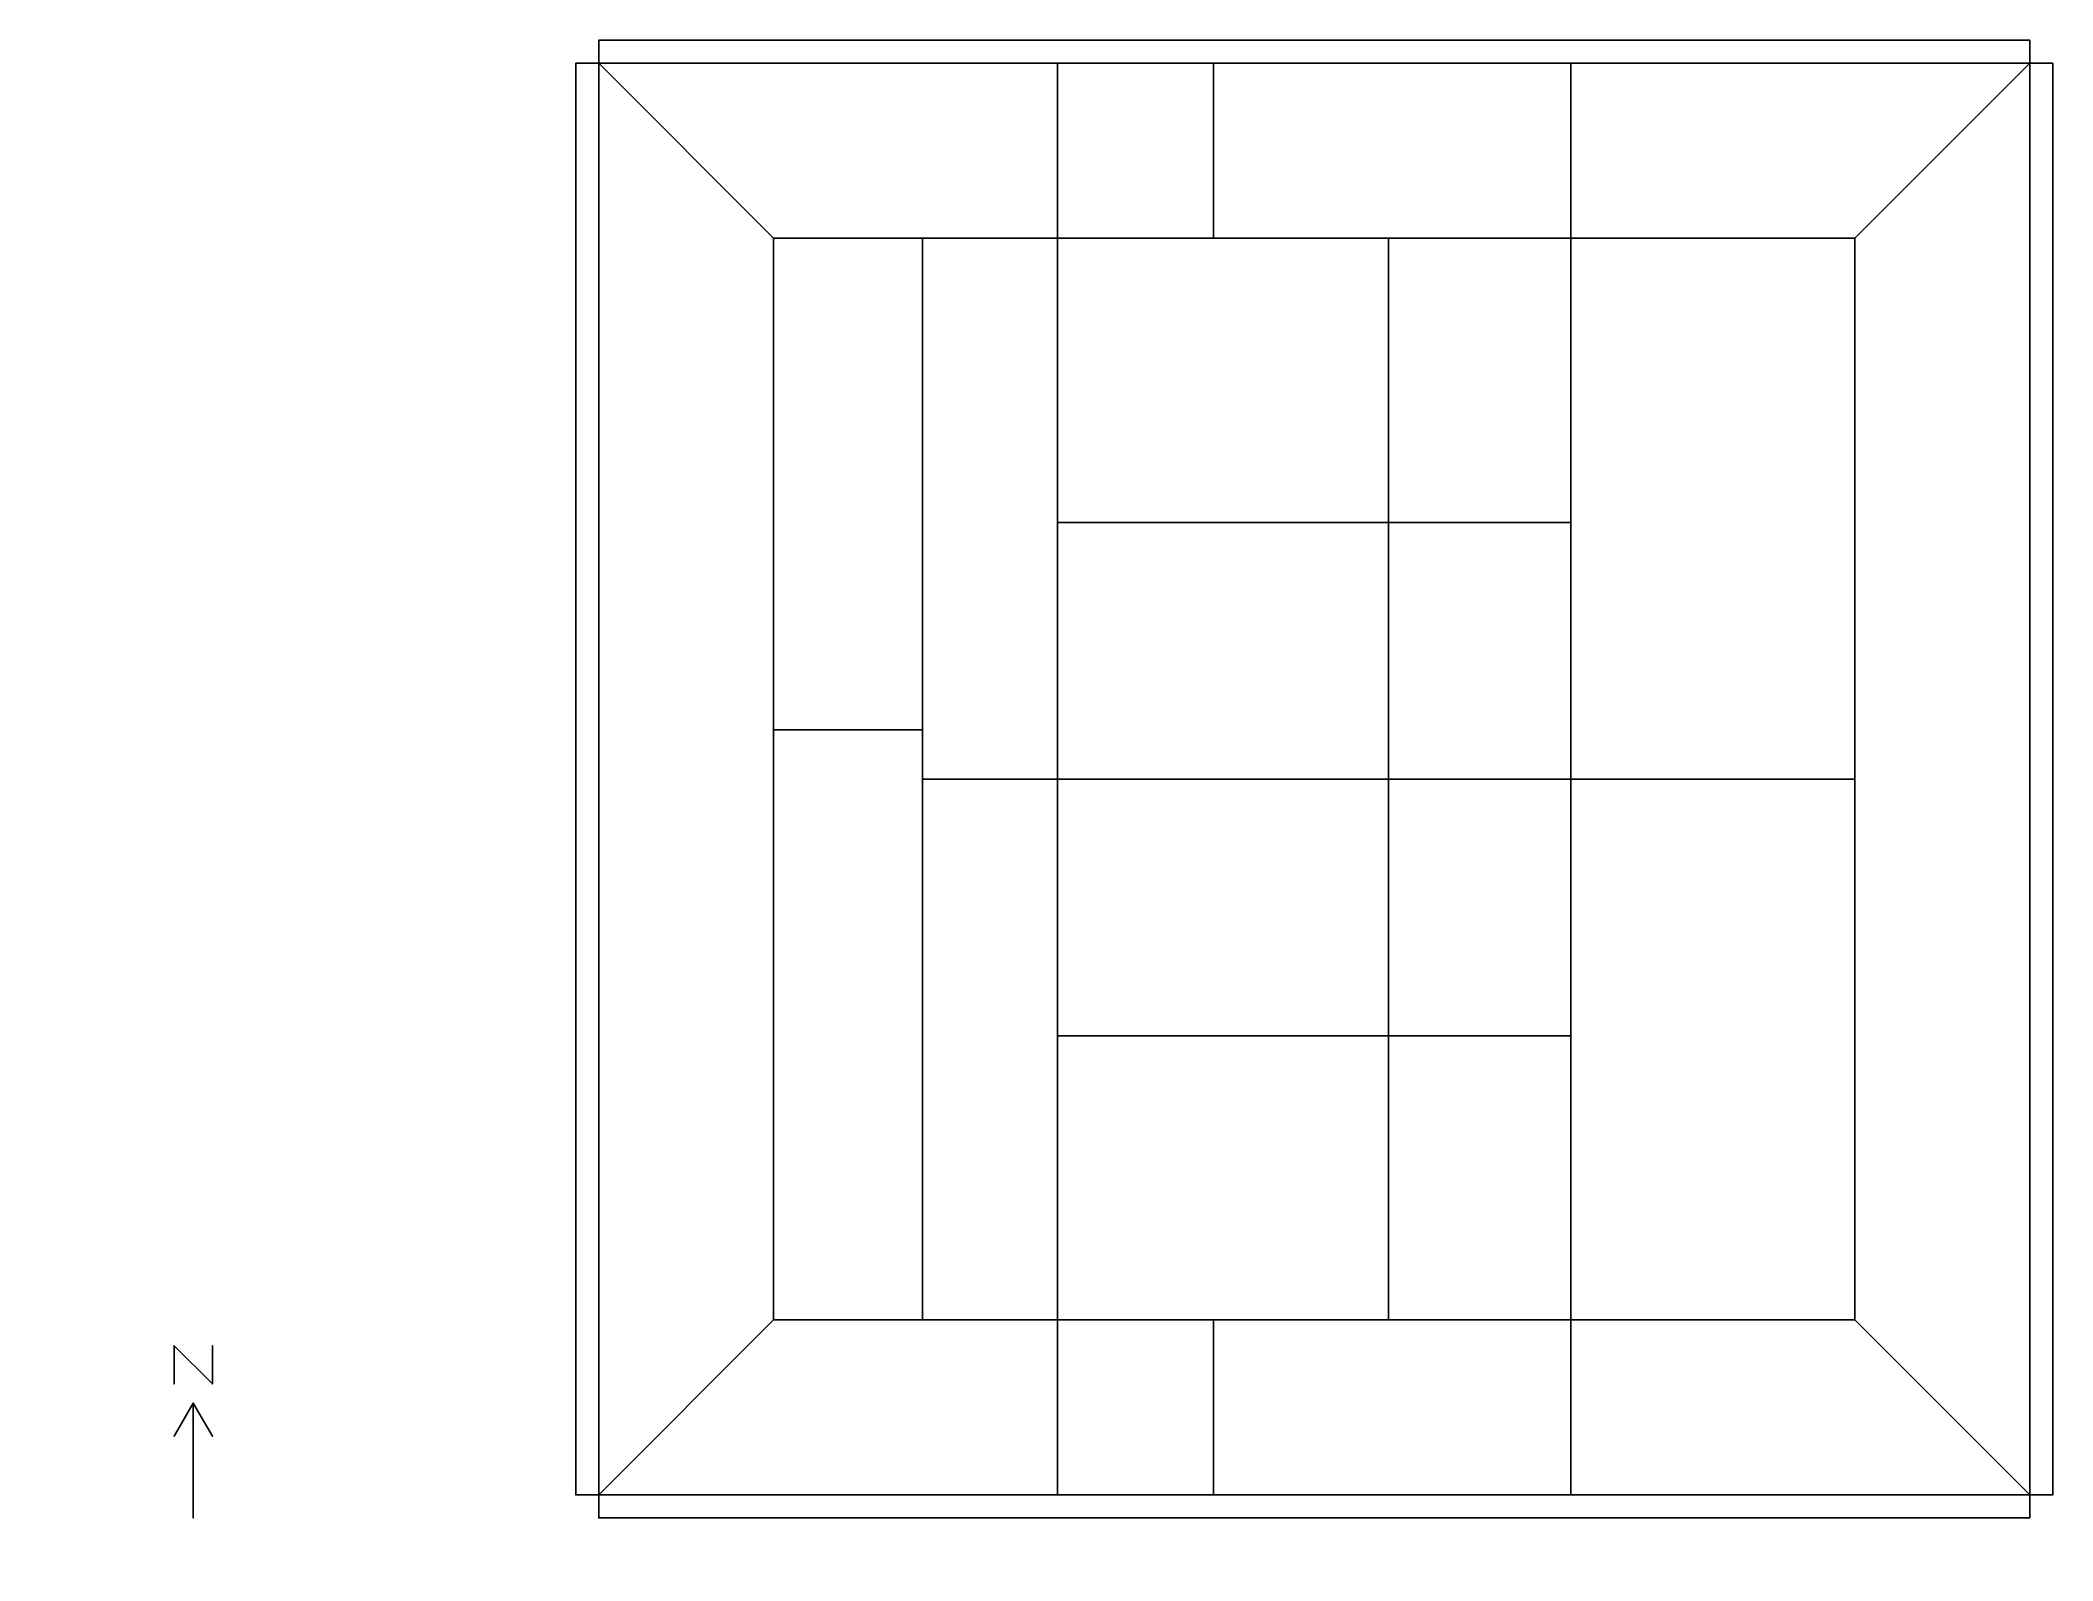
# Model space of a CAD drawing. Header units: metres. Extents: x -14.6 to 38, y -1.7 to 38.
import ezdxf

# ---------------------------------------------------------------- set-up
doc = ezdxf.new("R2010")
doc.units = ezdxf.units.M

msp = doc.modelspace()

# ---------------------------------------------------------------- linework, layer by layer
at = {"layer": '1', "color": 3}
for points in [[(-11.1, 3.9, 0.1), (-11.1, 3.9), (-11.1, 2.9), (-11.1, 2.9, 0.1)], [(-11.1, 3.9, 0.1), (-11.1, 3.9), (-10.1, 2.9), (-10.1, 2.9, 0.1)], [(-10.1, 3.9, 0.1), (-10.1, 3.9), (-10.1, 2.9), (-10.1, 2.9, 0.1)], [(-10.6, 2.4, 0.1), (-10.6, 2.4), (-11.1, 1.53398), (-11.1, 1.53398, 0.1)], [(-10.6, 2.4, 0.1), (-10.6, 2.4), (-10.6, -0.6), (-10.6, -0.6, 0.1)], [(-10.6, 2.4, 0.1), (-10.6, 2.4), (-10.1, 1.53398), (-10.1, 1.53398, 0.1)]]:
    msp.add_3dface(points, dxfattribs=at)
at = {"layer": 'BOT_PARKING', "color": 43}
for points in [[(37.4166, 37.4166, 4), (37.4166, 37.4166), (0, 37.4166), (0, 37.4166, 4)], [(0, 37.4166, 4), (0, 37.4166), (0, 0), (0, 0, 4)], [(37.4166, 0, 4), (37.4166, 0), (37.4166, 37.4166), (37.4166, 37.4166, 4)], [(25.41659, 25.41659, 4), (25.41659, 25.41659), (12.00001, 25.41659), (12.00001, 25.41659, 4)], [(12.00001, 25.41659, 4), (12.00001, 25.41659), (12.00001, 12.00001), (12.00001, 12.00001, 4)], [(12.00001, 25.41659, 4), (12.00001, 25.41659), (25.41659, 25.41659), (25.41659, 25.41659, 4)], [(12.00001, 12.00001, 4), (12.00001, 12.00001), (12.00001, 25.41659), (12.00001, 25.41659, 4)], [(25.41659, 12.00001, 4), (25.41659, 12.00001), (25.41659, 25.41659), (25.41659, 25.41659, 4)], [(25.41659, 25.41659, 4), (25.41659, 25.41659), (25.41659, 12.00001), (25.41659, 12.00001, 4)], [(12.00001, 12.00001, 4), (12.00001, 12.00001), (25.41659, 12.00001), (25.41659, 12.00001, 4)], [(25.41659, 12.00001, 4), (25.41659, 12.00001), (12.00001, 12.00001), (12.00001, 12.00001, 4)], [(0, 0, 4), (0, 0), (37.4166, 0), (37.4166, 0, 4)]]:
    msp.add_3dface(points, dxfattribs=at)
at = {"layer": 'BOT_PARKING', "color": 8}
for points in [[(0, 0), (0, 37.4166), (12.00001, 37.4166), (12.00001, 0)], [(12.00001, 25.41659), (12.00001, 37.4166), (25.41659, 37.4166), (25.41659, 25.41659)], [(25.41659, 0), (25.41659, 37.4166), (37.4166, 37.4166), (37.4166, 0)], [(12.00001, 0), (12.00001, 12.00001), (25.41659, 12.00001), (25.41659, 0)]]:
    msp.add_3dface(points, dxfattribs=at)
at = {"layer": 'BOT_PARKING', "color": 15}
for points in [[(0, 37.4166, 4), (0, 0, 4), (12.00001, 0, 4), (12.00001, 37.4166, 4)], [(12.00001, 0, 4), (12.00001, 37.4166, 4), (0, 37.4166, 4), (0, 0, 4)], [(12.00001, 37.4166, 4), (12.00001, 25.41659, 4), (25.41659, 25.41659, 4), (25.41659, 37.4166, 4)], [(25.41659, 25.41659, 4), (25.41659, 37.4166, 4), (12.00001, 37.4166, 4), (12.00001, 25.41659, 4)], [(25.41659, 37.4166, 4), (25.41659, 0, 4), (37.4166, 0, 4), (37.4166, 37.4166, 4)], [(37.4166, 0, 4), (37.4166, 37.4166, 4), (25.41659, 37.4166, 4), (25.41659, 0, 4)], [(25.41659, 12.00001, 4), (25.41659, 25.41659, 4), (12.00001, 25.41659, 4), (12.00001, 12.00001, 4)], [(12.00001, 12.00001, 4), (12.00001, 0, 4), (25.41659, 0, 4), (25.41659, 12.00001, 4)], [(25.41659, 0, 4), (25.41659, 12.00001, 4), (12.00001, 12.00001, 4), (12.00001, 0, 4)]]:
    msp.add_3dface(points, dxfattribs=at)
at = {"layer": 'BOT_PARKING_CORE', "color": 43}
for points in [[(25.41659, 25.41659, 4), (25.41659, 25.41659), (12.00001, 25.41659), (12.00001, 25.41659, 4)], [(12.00001, 25.41659, 4), (12.00001, 25.41659), (12.00001, 12.00001), (12.00001, 12.00001, 4)], [(12.00001, 25.41659, 4), (12.00001, 25.41659), (25.41659, 25.41659), (25.41659, 25.41659, 4)], [(12.00001, 12.00001, 4), (12.00001, 12.00001), (12.00001, 25.41659), (12.00001, 25.41659, 4)], [(25.41659, 12.00001, 4), (25.41659, 12.00001), (25.41659, 25.41659), (25.41659, 25.41659, 4)], [(25.41659, 25.41659, 4), (25.41659, 25.41659), (25.41659, 12.00001), (25.41659, 12.00001, 4)], [(12.00001, 12.00001, 4), (12.00001, 12.00001), (25.41659, 12.00001), (25.41659, 12.00001, 4)], [(25.41659, 12.00001, 4), (25.41659, 12.00001), (12.00001, 12.00001), (12.00001, 12.00001, 4)]]:
    msp.add_3dface(points, dxfattribs=at)
at = {"layer": 'BOT_PARKING_CORE', "color": 8}
msp.add_3dface([(12.00001, 12.00001), (12.00001, 25.41659), (25.41659, 25.41659), (25.41659, 12.00001)], dxfattribs=at)
at = {"layer": 'BOT_PARKING_CORE', "color": 15}
msp.add_3dface([(12.00001, 25.41659, 4), (12.00001, 12.00001, 4), (25.41659, 12.00001, 4), (25.41659, 25.41659, 4)], dxfattribs=at)
at = {"layer": 'BOT_PLENUM', "color": 43}
for points in [[(37.4166, 37.4166, 15.9), (37.4166, 37.4166, 14.8), (0, 37.4166, 14.8), (0, 37.4166, 15.9)], [(0, 37.4166, 15.9), (0, 37.4166, 14.8), (0, 0, 14.8), (0, 0, 15.9)], [(37.4166, 0, 15.9), (37.4166, 0, 14.8), (37.4166, 37.4166, 14.8), (37.4166, 37.4166, 15.9)], [(4.5732, 19.99336, 15.9), (4.5732, 19.99336, 14.8), (8.46421, 19.99336, 14.8), (8.46421, 19.99336, 15.9)], [(4.5732, 4.5732, 15.9), (4.5732, 4.5732, 14.8), (4.5732, 19.99336, 14.8), (4.5732, 19.99336, 15.9)], [(8.46421, 19.99336, 15.9), (8.46421, 19.99336, 14.8), (8.46421, 4.5732, 14.8), (8.46421, 4.5732, 15.9)], [(8.46421, 4.5732, 15.9), (8.46421, 4.5732, 14.8), (4.5732, 4.5732, 14.8), (4.5732, 4.5732, 15.9)], [(0, 0, 15.9), (0, 0, 14.8), (37.4166, 0, 14.8), (37.4166, 0, 15.9)]]:
    msp.add_3dface(points, dxfattribs=at)
at = {"layer": 'BOT_PLENUM', "color": 8}
for points in [[(37.4166, 37.4166, 14.8), (32.8434, 32.8435, 14.8), (4.5732, 32.8435, 14.8), (0, 37.4166, 14.8)], [(4.5732, 32.8435, 14.8), (4.5732, 4.5732, 14.8), (0, 0, 14.8), (0, 37.4166, 14.8)], [(37.4166, 37.4166, 14.8), (37.4166, 0, 14.8), (32.8434, 4.5732, 14.8), (32.8434, 32.8435, 14.8)], [(8.46421, 32.8435, 14.8), (8.46421, 19.99336, 14.8), (4.5732, 19.99336, 14.8), (4.5732, 32.8435, 14.8)], [(32.8434, 32.8435, 14.8), (32.8434, 4.5732, 14.8), (8.46421, 4.5732, 14.8), (8.46421, 32.8435, 14.8)], [(8.46421, 19.99336, 15.9), (8.46421, 4.5732, 15.9), (4.5732, 4.5732, 15.9), (4.5732, 19.99336, 15.9)], [(32.8434, 4.5732, 14.8), (37.4166, 0, 14.8), (0, 0, 14.8), (4.5732, 4.5732, 14.8)]]:
    msp.add_3dface(points, dxfattribs=at)
at = {"layer": 'BOT_PLENUM', "color": 15}
msp.add_3dface([(0, 37.4166, 15.9), (0, 0, 15.9), (37.4166, 0, 15.9), (37.4166, 37.4166, 15.9)], dxfattribs=at)
at = {"layer": 'BOT_STAIRS', "color": 43}
for points in [[(4.5732, 19.99336, 14.8), (4.5732, 19.99336, 12), (4.5732, 4.5732, 12), (4.5732, 4.5732, 14.8)], [(8.46421, 19.99336, 15.9), (8.46421, 19.99336, 14.8), (4.5732, 19.99336, 14.8), (4.5732, 19.99336, 15.9)], [(4.5732, 19.99336, 15.9), (4.5732, 19.99336, 14.8), (4.5732, 4.5732, 14.8), (4.5732, 4.5732, 15.9)], [(8.46421, 19.99336, 14.8), (8.46421, 19.99336, 12), (4.5732, 19.99336, 12), (4.5732, 19.99336, 14.8)], [(8.46421, 4.5732, 14.8), (8.46421, 4.5732, 12), (8.46421, 19.99336, 12), (8.46421, 19.99336, 14.8)], [(8.46421, 4.5732, 15.9), (8.46421, 4.5732, 14.8), (8.46421, 19.99336, 14.8), (8.46421, 19.99336, 15.9)], [(4.5732, 4.5732, 14.8), (4.5732, 4.5732, 12), (8.46421, 4.5732, 12), (8.46421, 4.5732, 14.8)], [(4.5732, 4.5732, 15.9), (4.5732, 4.5732, 14.8), (8.46421, 4.5732, 14.8), (8.46421, 4.5732, 15.9)]]:
    msp.add_3dface(points, dxfattribs=at)
at = {"layer": 'BOT_STAIRS', "color": 8}
msp.add_3dface([(8.46421, 19.99336, 12), (8.46421, 4.5732, 12), (4.5732, 4.5732, 12), (4.5732, 19.99336, 12)], dxfattribs=at)
at = {"layer": 'BOT_STAIRS', "color": 15}
msp.add_3dface([(4.5732, 19.99336, 15.9), (4.5732, 4.5732, 15.9), (8.46421, 4.5732, 15.9), (8.46421, 19.99336, 15.9)], dxfattribs=at)
at = {"layer": 'BOT_TOILET', "color": 43}
for points in [[(8.46421, 32.8435, 14.8), (8.46421, 32.8435, 12), (4.5732, 32.8435, 12), (4.5732, 32.8435, 14.8)], [(4.5732, 32.8435, 14.8), (4.5732, 32.8435, 12), (4.5732, 19.99336, 12), (4.5732, 19.99336, 14.8)], [(8.46421, 19.99336, 14.8), (8.46421, 19.99336, 12), (8.46421, 32.8435, 12), (8.46421, 32.8435, 14.8)], [(4.5732, 19.99336, 14.8), (4.5732, 19.99336, 12), (8.46421, 19.99336, 12), (8.46421, 19.99336, 14.8)]]:
    msp.add_3dface(points, dxfattribs=at)
at = {"layer": 'BOT_TOILET', "color": 8}
msp.add_3dface([(8.46421, 32.8435, 12), (8.46421, 19.99336, 12), (4.5732, 19.99336, 12), (4.5732, 32.8435, 12)], dxfattribs=at)
at = {"layer": 'BOT_TOILET', "color": 15}
msp.add_3dface([(4.5732, 32.8435, 14.8), (4.5732, 19.99336, 14.8), (8.46421, 19.99336, 14.8), (8.46421, 32.8435, 14.8)], dxfattribs=at)
at = {"layer": 'CORE_BOT', "color": 43}
for points in [[(32.8434, 32.8435, 14.8), (32.8434, 32.8435, 12), (8.46421, 32.8435, 12), (8.46421, 32.8435, 14.8)], [(8.46421, 32.8435, 14.8), (8.46421, 32.8435, 12), (8.46421, 19.99336, 12), (8.46421, 19.99336, 14.8)], [(32.8434, 4.5732, 14.8), (32.8434, 4.5732, 12), (32.8434, 32.8435, 12), (32.8434, 32.8435, 14.8)], [(8.46421, 19.99336, 14.8), (8.46421, 19.99336, 12), (8.46421, 4.5732, 12), (8.46421, 4.5732, 14.8)], [(8.46421, 4.5732, 14.8), (8.46421, 4.5732, 12), (32.8434, 4.5732, 12), (32.8434, 4.5732, 14.8)]]:
    msp.add_3dface(points, dxfattribs=at)
at = {"layer": 'CORE_BOT', "color": 8}
for points in [[(12.00001, 32.8435, 12), (12.00001, 4.5732, 12), (8.46421, 4.5732, 12), (8.46421, 32.8435, 12)], [(25.41659, 32.8435, 12), (25.41659, 25.41659, 12), (12.00001, 25.41659, 12), (12.00001, 32.8435, 12)], [(32.8434, 32.8435, 12), (32.8434, 4.5732, 12), (25.41659, 4.5732, 12), (25.41659, 32.8435, 12)], [(25.41659, 25.41659, 12), (25.41659, 12.00001, 12), (12.00001, 12.00001, 12), (12.00001, 25.41659, 12)], [(25.41659, 12.00001, 12), (25.41659, 4.5732, 12), (12.00001, 4.5732, 12), (12.00001, 12.00001, 12)]]:
    msp.add_3dface(points, dxfattribs=at)
at = {"layer": 'CORE_BOT', "color": 15}
msp.add_3dface([(8.46421, 32.8435, 14.8), (8.46421, 4.5732, 14.8), (32.8434, 4.5732, 14.8), (32.8434, 32.8435, 14.8)], dxfattribs=at)
at = {"layer": 'CORE_MID1', "color": 43}
for points in [[(32.8434, 18.70835, 43.256), (32.8434, 18.70835, 40.456), (20.6538, 18.70835, 40.456), (20.6538, 18.70835, 43.256)], [(20.6538, 18.70835, 43.256), (20.6538, 18.70835, 40.456), (20.6538, 4.5732, 40.456), (20.6538, 4.5732, 43.256)], [(32.8434, 4.5732, 43.256), (32.8434, 4.5732, 40.456), (32.8434, 18.70835, 40.456), (32.8434, 18.70835, 43.256)], [(20.6538, 4.5732, 43.256), (20.6538, 4.5732, 40.456), (32.8434, 4.5732, 40.456), (32.8434, 4.5732, 43.256)]]:
    msp.add_3dface(points, dxfattribs=at)
at = {"layer": 'CORE_MID1', "color": 8}
msp.add_3dface([(32.8434, 18.70835, 40.456), (32.8434, 4.5732, 40.456), (20.6538, 4.5732, 40.456), (20.6538, 18.70835, 40.456)], dxfattribs=at)
at = {"layer": 'CORE_MID1', "color": 15}
msp.add_3dface([(20.6538, 18.70835, 43.256), (20.6538, 4.5732, 43.256), (32.8434, 4.5732, 43.256), (32.8434, 18.70835, 43.256)], dxfattribs=at)
at = {"layer": 'CORE_MID2', "color": 43}
for points in [[(8.46421, 19.99336, 43.256), (8.46421, 19.99336, 40.456), (8.46421, 4.5732, 40.456), (8.46421, 4.5732, 43.256)], [(20.6538, 18.70835, 43.256), (20.6538, 18.70835, 40.456), (8.46421, 18.70835, 40.456), (8.46421, 18.70835, 43.256)], [(20.6538, 4.5732, 43.256), (20.6538, 4.5732, 40.456), (20.6538, 18.70835, 40.456), (20.6538, 18.70835, 43.256)], [(8.46421, 4.5732, 43.256), (8.46421, 4.5732, 40.456), (20.6538, 4.5732, 40.456), (20.6538, 4.5732, 43.256)]]:
    msp.add_3dface(points, dxfattribs=at)
at = {"layer": 'CORE_MID2', "color": 8}
msp.add_3dface([(20.6538, 18.70835, 40.456), (20.6538, 4.5732, 40.456), (8.46421, 4.5732, 40.456), (8.46421, 18.70835, 40.456)], dxfattribs=at)
at = {"layer": 'CORE_MID2', "color": 15}
msp.add_3dface([(8.46421, 18.70835, 43.256), (8.46421, 4.5732, 43.256), (20.6538, 4.5732, 43.256), (20.6538, 18.70835, 43.256)], dxfattribs=at)
at = {"layer": 'CORE_MID3', "color": 43}
for points in [[(20.6538, 32.8435, 43.256), (20.6538, 32.8435, 40.456), (8.46421, 32.8435, 40.456), (8.46421, 32.8435, 43.256)], [(8.46421, 32.8435, 43.256), (8.46421, 32.8435, 40.456), (8.46421, 19.99336, 40.456), (8.46421, 19.99336, 43.256)], [(20.6538, 18.70835, 43.256), (20.6538, 18.70835, 40.456), (20.6538, 32.8435, 40.456), (20.6538, 32.8435, 43.256)], [(8.46421, 18.70835, 43.256), (8.46421, 18.70835, 40.456), (20.6538, 18.70835, 40.456), (20.6538, 18.70835, 43.256)]]:
    msp.add_3dface(points, dxfattribs=at)
at = {"layer": 'CORE_MID3', "color": 8}
msp.add_3dface([(20.6538, 32.8435, 40.456), (20.6538, 18.70835, 40.456), (8.46421, 18.70835, 40.456), (8.46421, 32.8435, 40.456)], dxfattribs=at)
at = {"layer": 'CORE_MID3', "color": 15}
msp.add_3dface([(8.46421, 32.8435, 43.256), (8.46421, 18.70835, 43.256), (20.6538, 18.70835, 43.256), (20.6538, 32.8435, 43.256)], dxfattribs=at)
at = {"layer": 'CORE_MID4', "color": 43}
for points in [[(32.8434, 32.8435, 43.256), (32.8434, 32.8435, 40.456), (20.6538, 32.8435, 40.456), (20.6538, 32.8435, 43.256)], [(20.6538, 32.8435, 43.256), (20.6538, 32.8435, 40.456), (20.6538, 18.70835, 40.456), (20.6538, 18.70835, 43.256)], [(32.8434, 18.70835, 43.256), (32.8434, 18.70835, 40.456), (32.8434, 32.8435, 40.456), (32.8434, 32.8435, 43.256)], [(20.6538, 18.70835, 43.256), (20.6538, 18.70835, 40.456), (32.8434, 18.70835, 40.456), (32.8434, 18.70835, 43.256)]]:
    msp.add_3dface(points, dxfattribs=at)
at = {"layer": 'CORE_MID4', "color": 8}
msp.add_3dface([(32.8434, 32.8435, 40.456), (32.8434, 18.70835, 40.456), (20.6538, 18.70835, 40.456), (20.6538, 32.8435, 40.456)], dxfattribs=at)
at = {"layer": 'CORE_MID4', "color": 15}
msp.add_3dface([(20.6538, 32.8435, 43.256), (20.6538, 18.70835, 43.256), (32.8434, 18.70835, 43.256), (32.8434, 32.8435, 43.256)], dxfattribs=at)
at = {"layer": 'CORE_TOP', "color": 43}
for points in [[(32.8434, 32.8435, 77.2), (32.8434, 32.8435, 74.4), (8.46421, 32.8435, 74.4), (8.46421, 32.8435, 77.2)], [(8.46421, 32.8435, 77.2), (8.46421, 32.8435, 74.4), (8.46421, 19.99336, 74.4), (8.46421, 19.99336, 77.2)], [(32.8434, 4.5732, 77.2), (32.8434, 4.5732, 74.4), (32.8434, 32.8435, 74.4), (32.8434, 32.8435, 77.2)], [(8.46421, 19.99336, 77.2), (8.46421, 19.99336, 74.4), (8.46421, 4.5732, 74.4), (8.46421, 4.5732, 77.2)], [(8.46421, 4.5732, 77.2), (8.46421, 4.5732, 74.4), (32.8434, 4.5732, 74.4), (32.8434, 4.5732, 77.2)]]:
    msp.add_3dface(points, dxfattribs=at)
at = {"layer": 'CORE_TOP', "color": 8}
msp.add_3dface([(32.8434, 32.8435, 74.4), (32.8434, 4.5732, 74.4), (8.46421, 4.5732, 74.4), (8.46421, 32.8435, 74.4)], dxfattribs=at)
at = {"layer": 'CORE_TOP', "color": 15}
msp.add_3dface([(8.46421, 32.8435, 77.2), (8.46421, 4.5732, 77.2), (32.8434, 4.5732, 77.2), (32.8434, 32.8435, 77.2)], dxfattribs=at)
at = {"layer": 'MID_PARKING', "color": 43}
for points in [[(37.4166, 37.4166, 8), (37.4166, 37.4166, 4), (0, 37.4166, 4), (0, 37.4166, 8)], [(0, 37.4166, 8), (0, 37.4166, 4), (0, 0, 4), (0, 0, 8)], [(37.4166, 0, 8), (37.4166, 0, 4), (37.4166, 37.4166, 4), (37.4166, 37.4166, 8)], [(25.41659, 25.41659, 8), (25.41659, 25.41659, 4), (12.00001, 25.41659, 4), (12.00001, 25.41659, 8)], [(12.00001, 25.41659, 8), (12.00001, 25.41659, 4), (12.00001, 12.00001, 4), (12.00001, 12.00001, 8)], [(12.00001, 25.41659, 8), (12.00001, 25.41659, 4), (25.41659, 25.41659, 4), (25.41659, 25.41659, 8)], [(12.00001, 12.00001, 8), (12.00001, 12.00001, 4), (12.00001, 25.41659, 4), (12.00001, 25.41659, 8)], [(25.41659, 12.00001, 8), (25.41659, 12.00001, 4), (25.41659, 25.41659, 4), (25.41659, 25.41659, 8)], [(25.41659, 25.41659, 8), (25.41659, 25.41659, 4), (25.41659, 12.00001, 4), (25.41659, 12.00001, 8)], [(12.00001, 12.00001, 8), (12.00001, 12.00001, 4), (25.41659, 12.00001, 4), (25.41659, 12.00001, 8)], [(25.41659, 12.00001, 8), (25.41659, 12.00001, 4), (12.00001, 12.00001, 4), (12.00001, 12.00001, 8)], [(0, 0, 8), (0, 0, 4), (37.4166, 0, 4), (37.4166, 0, 8)]]:
    msp.add_3dface(points, dxfattribs=at)
at = {"layer": 'MID_PARKING', "color": 8}
for points in [[(0, 0, 4), (0, 37.4166, 4), (12.00001, 37.4166, 4), (12.00001, 0, 4)], [(12.00001, 37.4166, 4), (12.00001, 0, 4), (0, 0, 4), (0, 37.4166, 4)], [(12.00001, 25.41659, 4), (12.00001, 37.4166, 4), (25.41659, 37.4166, 4), (25.41659, 25.41659, 4)], [(25.41659, 37.4166, 4), (25.41659, 25.41659, 4), (12.00001, 25.41659, 4), (12.00001, 37.4166, 4)], [(25.41659, 0, 4), (25.41659, 37.4166, 4), (37.4166, 37.4166, 4), (37.4166, 0, 4)], [(37.4166, 37.4166, 4), (37.4166, 0, 4), (25.41659, 0, 4), (25.41659, 37.4166, 4)], [(25.41659, 25.41659, 4), (25.41659, 12.00001, 4), (12.00001, 12.00001, 4), (12.00001, 25.41659, 4)], [(12.00001, 0, 4), (12.00001, 12.00001, 4), (25.41659, 12.00001, 4), (25.41659, 0, 4)], [(25.41659, 12.00001, 4), (25.41659, 0, 4), (12.00001, 0, 4), (12.00001, 12.00001, 4)]]:
    msp.add_3dface(points, dxfattribs=at)
at = {"layer": 'MID_PARKING', "color": 15}
for points in [[(0, 37.4166, 8), (0, 0, 8), (12.00001, 0, 8), (12.00001, 37.4166, 8)], [(12.00001, 0, 8), (12.00001, 37.4166, 8), (0, 37.4166, 8), (0, 0, 8)], [(12.00001, 37.4166, 8), (12.00001, 25.41659, 8), (25.41659, 25.41659, 8), (25.41659, 37.4166, 8)], [(25.41659, 25.41659, 8), (25.41659, 37.4166, 8), (12.00001, 37.4166, 8), (12.00001, 25.41659, 8)], [(25.41659, 37.4166, 8), (25.41659, 0, 8), (37.4166, 0, 8), (37.4166, 37.4166, 8)], [(37.4166, 0, 8), (37.4166, 37.4166, 8), (25.41659, 37.4166, 8), (25.41659, 0, 8)], [(25.41659, 12.00001, 8), (25.41659, 25.41659, 8), (12.00001, 25.41659, 8), (12.00001, 12.00001, 8)], [(12.00001, 12.00001, 8), (12.00001, 0, 8), (25.41659, 0, 8), (25.41659, 12.00001, 8)], [(25.41659, 0, 8), (25.41659, 12.00001, 8), (12.00001, 12.00001, 8), (12.00001, 0, 8)]]:
    msp.add_3dface(points, dxfattribs=at)
at = {"layer": 'MID_PARKING_CORE', "color": 43}
for points in [[(25.41659, 25.41659, 8), (25.41659, 25.41659, 4), (12.00001, 25.41659, 4), (12.00001, 25.41659, 8)], [(12.00001, 25.41659, 8), (12.00001, 25.41659, 4), (12.00001, 12.00001, 4), (12.00001, 12.00001, 8)], [(12.00001, 25.41659, 8), (12.00001, 25.41659, 4), (25.41659, 25.41659, 4), (25.41659, 25.41659, 8)], [(12.00001, 12.00001, 8), (12.00001, 12.00001, 4), (12.00001, 25.41659, 4), (12.00001, 25.41659, 8)], [(25.41659, 12.00001, 8), (25.41659, 12.00001, 4), (25.41659, 25.41659, 4), (25.41659, 25.41659, 8)], [(25.41659, 25.41659, 8), (25.41659, 25.41659, 4), (25.41659, 12.00001, 4), (25.41659, 12.00001, 8)], [(12.00001, 12.00001, 8), (12.00001, 12.00001, 4), (25.41659, 12.00001, 4), (25.41659, 12.00001, 8)], [(25.41659, 12.00001, 8), (25.41659, 12.00001, 4), (12.00001, 12.00001, 4), (12.00001, 12.00001, 8)]]:
    msp.add_3dface(points, dxfattribs=at)
at = {"layer": 'MID_PARKING_CORE', "color": 8}
msp.add_3dface([(12.00001, 12.00001, 4), (12.00001, 25.41659, 4), (25.41659, 25.41659, 4), (25.41659, 12.00001, 4)], dxfattribs=at)
at = {"layer": 'MID_PARKING_CORE', "color": 15}
msp.add_3dface([(12.00001, 25.41659, 8), (12.00001, 12.00001, 8), (25.41659, 12.00001, 8), (25.41659, 25.41659, 8)], dxfattribs=at)
at = {"layer": 'MID_PLENUM', "color": 43}
for points in [[(37.4166, 37.4166, 44.356), (37.4166, 37.4166, 43.256), (0, 37.4166, 43.256), (0, 37.4166, 44.356)], [(0, 37.4166, 44.356), (0, 37.4166, 43.256), (0, 0, 43.256), (0, 0, 44.356)], [(37.4166, 0, 44.356), (37.4166, 0, 43.256), (37.4166, 37.4166, 43.256), (37.4166, 37.4166, 44.356)], [(4.5732, 19.99336, 44.356), (4.5732, 19.99336, 43.256), (8.46421, 19.99336, 43.256), (8.46421, 19.99336, 44.356)], [(4.5732, 4.5732, 44.356), (4.5732, 4.5732, 43.256), (4.5732, 19.99336, 43.256), (4.5732, 19.99336, 44.356)], [(8.46421, 19.99336, 44.356), (8.46421, 19.99336, 43.256), (8.46421, 4.5732, 43.256), (8.46421, 4.5732, 44.356)], [(8.46421, 4.5732, 44.356), (8.46421, 4.5732, 43.256), (4.5732, 4.5732, 43.256), (4.5732, 4.5732, 44.356)], [(0, 0, 44.356), (0, 0, 43.256), (37.4166, 0, 43.256), (37.4166, 0, 44.356)]]:
    msp.add_3dface(points, dxfattribs=at)
at = {"layer": 'MID_PLENUM', "color": 8}
for points in [[(37.4166, 37.4166, 43.256), (32.8434, 32.8435, 43.256), (4.5732, 32.8435, 43.256), (0, 37.4166, 43.256)], [(4.5732, 32.8435, 43.256), (4.5732, 4.5732, 43.256), (0, 0, 43.256), (0, 37.4166, 43.256)], [(37.4166, 37.4166, 43.256), (37.4166, 0, 43.256), (32.8434, 4.5732, 43.256), (32.8434, 32.8435, 43.256)], [(8.46421, 32.8435, 43.256), (8.46421, 19.99336, 43.256), (4.5732, 19.99336, 43.256), (4.5732, 32.8435, 43.256)], [(20.6538, 32.8435, 43.256), (20.6538, 18.70835, 43.256), (8.46421, 18.70835, 43.256), (8.46421, 32.8435, 43.256)], [(32.8434, 32.8435, 43.256), (32.8434, 18.70835, 43.256), (20.6538, 18.70835, 43.256), (20.6538, 32.8435, 43.256)], [(8.46421, 19.99336, 44.356), (8.46421, 4.5732, 44.356), (4.5732, 4.5732, 44.356), (4.5732, 19.99336, 44.356)], [(20.6538, 18.70835, 43.256), (20.6538, 4.5732, 43.256), (8.46421, 4.5732, 43.256), (8.46421, 18.70835, 43.256)], [(32.8434, 18.70835, 43.256), (32.8434, 4.5732, 43.256), (20.6538, 4.5732, 43.256), (20.6538, 18.70835, 43.256)], [(32.8434, 4.5732, 43.256), (37.4166, 0, 43.256), (0, 0, 43.256), (4.5732, 4.5732, 43.256)]]:
    msp.add_3dface(points, dxfattribs=at)
at = {"layer": 'MID_PLENUM', "color": 15}
msp.add_3dface([(0, 37.4166, 44.356), (0, 0, 44.356), (37.4166, 0, 44.356), (37.4166, 37.4166, 44.356)], dxfattribs=at)
at = {"layer": 'MID_STAIRS', "color": 43}
for points in [[(4.5732, 19.99336, 43.256), (4.5732, 19.99336, 40.456), (4.5732, 4.5732, 40.456), (4.5732, 4.5732, 43.256)], [(8.46421, 19.99336, 44.356), (8.46421, 19.99336, 43.256), (4.5732, 19.99336, 43.256), (4.5732, 19.99336, 44.356)], [(4.5732, 19.99336, 44.356), (4.5732, 19.99336, 43.256), (4.5732, 4.5732, 43.256), (4.5732, 4.5732, 44.356)], [(8.46421, 19.99336, 43.256), (8.46421, 19.99336, 40.456), (4.5732, 19.99336, 40.456), (4.5732, 19.99336, 43.256)], [(8.46421, 4.5732, 43.256), (8.46421, 4.5732, 40.456), (8.46421, 19.99336, 40.456), (8.46421, 19.99336, 43.256)], [(8.46421, 4.5732, 44.356), (8.46421, 4.5732, 43.256), (8.46421, 19.99336, 43.256), (8.46421, 19.99336, 44.356)], [(4.5732, 4.5732, 43.256), (4.5732, 4.5732, 40.456), (8.46421, 4.5732, 40.456), (8.46421, 4.5732, 43.256)], [(4.5732, 4.5732, 44.356), (4.5732, 4.5732, 43.256), (8.46421, 4.5732, 43.256), (8.46421, 4.5732, 44.356)]]:
    msp.add_3dface(points, dxfattribs=at)
at = {"layer": 'MID_STAIRS', "color": 8}
msp.add_3dface([(8.46421, 19.99336, 40.456), (8.46421, 4.5732, 40.456), (4.5732, 4.5732, 40.456), (4.5732, 19.99336, 40.456)], dxfattribs=at)
at = {"layer": 'MID_STAIRS', "color": 15}
msp.add_3dface([(4.5732, 19.99336, 44.356), (4.5732, 4.5732, 44.356), (8.46421, 4.5732, 44.356), (8.46421, 19.99336, 44.356)], dxfattribs=at)
at = {"layer": 'MID_TOILET', "color": 43}
for points in [[(8.46421, 32.8435, 43.256), (8.46421, 32.8435, 40.456), (4.5732, 32.8435, 40.456), (4.5732, 32.8435, 43.256)], [(4.5732, 32.8435, 43.256), (4.5732, 32.8435, 40.456), (4.5732, 19.99336, 40.456), (4.5732, 19.99336, 43.256)], [(8.46421, 19.99336, 43.256), (8.46421, 19.99336, 40.456), (8.46421, 32.8435, 40.456), (8.46421, 32.8435, 43.256)], [(4.5732, 19.99336, 43.256), (4.5732, 19.99336, 40.456), (8.46421, 19.99336, 40.456), (8.46421, 19.99336, 43.256)]]:
    msp.add_3dface(points, dxfattribs=at)
at = {"layer": 'MID_TOILET', "color": 8}
msp.add_3dface([(8.46421, 32.8435, 40.456), (8.46421, 19.99336, 40.456), (4.5732, 19.99336, 40.456), (4.5732, 32.8435, 40.456)], dxfattribs=at)
at = {"layer": 'MID_TOILET', "color": 15}
msp.add_3dface([(4.5732, 32.8435, 43.256), (4.5732, 19.99336, 43.256), (8.46421, 19.99336, 43.256), (8.46421, 32.8435, 43.256)], dxfattribs=at)
at = {"layer": 'TOP_PARKING', "color": 43}
for points in [[(37.4166, 37.4166, 12), (37.4166, 37.4166, 8), (0, 37.4166, 8), (0, 37.4166, 12)], [(0, 37.4166, 12), (0, 37.4166, 8), (0, 0, 8), (0, 0, 12)], [(37.4166, 0, 12), (37.4166, 0, 8), (37.4166, 37.4166, 8), (37.4166, 37.4166, 12)], [(25.41659, 25.41659, 12), (25.41659, 25.41659, 8), (12.00001, 25.41659, 8), (12.00001, 25.41659, 12)], [(12.00001, 25.41659, 12), (12.00001, 25.41659, 8), (12.00001, 12.00001, 8), (12.00001, 12.00001, 12)], [(12.00001, 25.41659, 12), (12.00001, 25.41659, 8), (25.41659, 25.41659, 8), (25.41659, 25.41659, 12)], [(12.00001, 12.00001, 12), (12.00001, 12.00001, 8), (12.00001, 25.41659, 8), (12.00001, 25.41659, 12)], [(25.41659, 12.00001, 12), (25.41659, 12.00001, 8), (25.41659, 25.41659, 8), (25.41659, 25.41659, 12)], [(25.41659, 25.41659, 12), (25.41659, 25.41659, 8), (25.41659, 12.00001, 8), (25.41659, 12.00001, 12)], [(12.00001, 12.00001, 12), (12.00001, 12.00001, 8), (25.41659, 12.00001, 8), (25.41659, 12.00001, 12)], [(25.41659, 12.00001, 12), (25.41659, 12.00001, 8), (12.00001, 12.00001, 8), (12.00001, 12.00001, 12)], [(0, 0, 12), (0, 0, 8), (37.4166, 0, 8), (37.4166, 0, 12)]]:
    msp.add_3dface(points, dxfattribs=at)
at = {"layer": 'TOP_PARKING', "color": 8}
for points in [[(0, 0, 8), (0, 37.4166, 8), (12.00001, 37.4166, 8), (12.00001, 0, 8)], [(12.00001, 37.4166, 8), (12.00001, 0, 8), (0, 0, 8), (0, 37.4166, 8)], [(12.00001, 25.41659, 8), (12.00001, 37.4166, 8), (25.41659, 37.4166, 8), (25.41659, 25.41659, 8)], [(25.41659, 37.4166, 8), (25.41659, 25.41659, 8), (12.00001, 25.41659, 8), (12.00001, 37.4166, 8)], [(25.41659, 0, 8), (25.41659, 37.4166, 8), (37.4166, 37.4166, 8), (37.4166, 0, 8)], [(37.4166, 37.4166, 8), (37.4166, 0, 8), (25.41659, 0, 8), (25.41659, 37.4166, 8)], [(25.41659, 25.41659, 8), (25.41659, 12.00001, 8), (12.00001, 12.00001, 8), (12.00001, 25.41659, 8)], [(12.00001, 0, 8), (12.00001, 12.00001, 8), (25.41659, 12.00001, 8), (25.41659, 0, 8)], [(25.41659, 12.00001, 8), (25.41659, 0, 8), (12.00001, 0, 8), (12.00001, 12.00001, 8)]]:
    msp.add_3dface(points, dxfattribs=at)
at = {"layer": 'TOP_PARKING', "color": 15}
for points in [[(0, 37.4166, 12), (0, 0, 12), (4.5732, 4.5732, 12), (4.5732, 32.8435, 12)], [(0, 37.4166, 12), (4.5732, 32.8435, 12), (16.0782, 32.8435, 12), (16.0782, 37.4166, 12)], [(16.0782, 37.4166, 12), (16.0782, 32.8435, 12), (32.8434, 32.8435, 12), (37.4166, 37.4166, 12)], [(32.8434, 32.8435, 12), (32.8434, 4.5732, 12), (37.4166, 0, 12), (37.4166, 37.4166, 12)], [(4.5732, 32.8435, 12), (4.5732, 19.99336, 12), (8.46421, 19.99336, 12), (8.46421, 32.8435, 12)], [(8.46421, 32.8435, 12), (8.46421, 4.5732, 12), (12.00001, 4.5732, 12), (12.00001, 32.8435, 12)], [(12.00001, 32.8435, 12), (12.00001, 25.41659, 12), (25.41659, 25.41659, 12), (25.41659, 32.8435, 12)], [(25.41659, 32.8435, 12), (25.41659, 4.5732, 12), (32.8434, 4.5732, 12), (32.8434, 32.8435, 12)], [(4.5732, 19.99336, 12), (4.5732, 4.5732, 12), (8.46421, 4.5732, 12), (8.46421, 19.99336, 12)], [(12.00001, 12.00001, 12), (12.00001, 4.5732, 12), (25.41659, 4.5732, 12), (25.41659, 12.00001, 12)], [(4.5732, 4.5732, 12), (0, 0, 12), (16.0782, 0, 12), (16.0782, 4.5732, 12)], [(16.0782, 4.5732, 12), (16.0782, 0, 12), (37.4166, 0, 12), (32.8434, 4.5732, 12)]]:
    msp.add_3dface(points, dxfattribs=at)
at = {"layer": 'TOP_PARKING_CORE', "color": 43}
for points in [[(25.41659, 25.41659, 12), (25.41659, 25.41659, 8), (12.00001, 25.41659, 8), (12.00001, 25.41659, 12)], [(12.00001, 25.41659, 12), (12.00001, 25.41659, 8), (12.00001, 12.00001, 8), (12.00001, 12.00001, 12)], [(12.00001, 25.41659, 12), (12.00001, 25.41659, 8), (25.41659, 25.41659, 8), (25.41659, 25.41659, 12)], [(12.00001, 12.00001, 12), (12.00001, 12.00001, 8), (12.00001, 25.41659, 8), (12.00001, 25.41659, 12)], [(25.41659, 12.00001, 12), (25.41659, 12.00001, 8), (25.41659, 25.41659, 8), (25.41659, 25.41659, 12)], [(25.41659, 25.41659, 12), (25.41659, 25.41659, 8), (25.41659, 12.00001, 8), (25.41659, 12.00001, 12)], [(12.00001, 12.00001, 12), (12.00001, 12.00001, 8), (25.41659, 12.00001, 8), (25.41659, 12.00001, 12)], [(25.41659, 12.00001, 12), (25.41659, 12.00001, 8), (12.00001, 12.00001, 8), (12.00001, 12.00001, 12)]]:
    msp.add_3dface(points, dxfattribs=at)
at = {"layer": 'TOP_PARKING_CORE', "color": 8}
msp.add_3dface([(12.00001, 12.00001, 8), (12.00001, 25.41659, 8), (25.41659, 25.41659, 8), (25.41659, 12.00001, 8)], dxfattribs=at)
at = {"layer": 'TOP_PARKING_CORE', "color": 15}
msp.add_3dface([(12.00001, 25.41659, 12), (12.00001, 12.00001, 12), (25.41659, 12.00001, 12), (25.41659, 25.41659, 12)], dxfattribs=at)
at = {"layer": 'TOP_PLENUM', "color": 43}
for points in [[(0, 37.4166, 78.3), (0, 37.4166, 77.2), (0, 0, 77.2), (0, 0, 78.3)], [(37.4166, 37.4166, 78.3), (37.4166, 37.4166, 77.2), (0, 37.4166, 77.2), (0, 37.4166, 78.3)], [(37.4166, 0, 78.3), (37.4166, 0, 77.2), (37.4166, 37.4166, 77.2), (37.4166, 37.4166, 78.3)], [(4.5732, 19.99336, 78.3), (4.5732, 19.99336, 77.2), (8.46421, 19.99336, 77.2), (8.46421, 19.99336, 78.3)], [(4.5732, 4.5732, 78.3), (4.5732, 4.5732, 77.2), (4.5732, 19.99336, 77.2), (4.5732, 19.99336, 78.3)], [(8.46421, 19.99336, 78.3), (8.46421, 19.99336, 77.2), (8.46421, 4.5732, 77.2), (8.46421, 4.5732, 78.3)], [(8.46421, 4.5732, 78.3), (8.46421, 4.5732, 77.2), (4.5732, 4.5732, 77.2), (4.5732, 4.5732, 78.3)], [(0, 0, 78.3), (0, 0, 77.2), (37.4166, 0, 77.2), (37.4166, 0, 78.3)]]:
    msp.add_3dface(points, dxfattribs=at)
at = {"layer": 'TOP_PLENUM', "color": 8}
for points in [[(37.4166, 37.4166, 77.2), (32.8434, 32.8435, 77.2), (4.5732, 32.8435, 77.2), (0, 37.4166, 77.2)], [(4.5732, 32.8435, 77.2), (4.5732, 4.5732, 77.2), (0, 0, 77.2), (0, 37.4166, 77.2)], [(37.4166, 37.4166, 77.2), (37.4166, 0, 77.2), (32.8434, 4.5732, 77.2), (32.8434, 32.8435, 77.2)], [(8.46421, 32.8435, 77.2), (8.46421, 19.99336, 77.2), (4.5732, 19.99336, 77.2), (4.5732, 32.8435, 77.2)], [(32.8434, 32.8435, 77.2), (32.8434, 4.5732, 77.2), (8.46421, 4.5732, 77.2), (8.46421, 32.8435, 77.2)], [(8.46421, 19.99336, 78.3), (8.46421, 4.5732, 78.3), (4.5732, 4.5732, 78.3), (4.5732, 19.99336, 78.3)], [(32.8434, 4.5732, 77.2), (37.4166, 0, 77.2), (0, 0, 77.2), (4.5732, 4.5732, 77.2)]]:
    msp.add_3dface(points, dxfattribs=at)
at = {"layer": 'TOP_PLENUM', "color": 15}
msp.add_3dface([(0, 37.4166, 78.3), (0, 0, 78.3), (37.4166, 0, 78.3), (37.4166, 37.4166, 78.3)], dxfattribs=at)
at = {"layer": 'TOP_STAIRS', "color": 43}
for points in [[(4.5732, 19.99336, 77.2), (4.5732, 19.99336, 74.4), (4.5732, 4.5732, 74.4), (4.5732, 4.5732, 77.2)], [(8.46421, 19.99336, 78.3), (8.46421, 19.99336, 77.2), (4.5732, 19.99336, 77.2), (4.5732, 19.99336, 78.3)], [(4.5732, 19.99336, 78.3), (4.5732, 19.99336, 77.2), (4.5732, 4.5732, 77.2), (4.5732, 4.5732, 78.3)], [(8.46421, 19.99336, 77.2), (8.46421, 19.99336, 74.4), (4.5732, 19.99336, 74.4), (4.5732, 19.99336, 77.2)], [(8.46421, 4.5732, 77.2), (8.46421, 4.5732, 74.4), (8.46421, 19.99336, 74.4), (8.46421, 19.99336, 77.2)], [(8.46421, 4.5732, 78.3), (8.46421, 4.5732, 77.2), (8.46421, 19.99336, 77.2), (8.46421, 19.99336, 78.3)], [(4.5732, 4.5732, 77.2), (4.5732, 4.5732, 74.4), (8.46421, 4.5732, 74.4), (8.46421, 4.5732, 77.2)], [(4.5732, 4.5732, 78.3), (4.5732, 4.5732, 77.2), (8.46421, 4.5732, 77.2), (8.46421, 4.5732, 78.3)]]:
    msp.add_3dface(points, dxfattribs=at)
at = {"layer": 'TOP_STAIRS', "color": 8}
msp.add_3dface([(8.46421, 19.99336, 74.4), (8.46421, 4.5732, 74.4), (4.5732, 4.5732, 74.4), (4.5732, 19.99336, 74.4)], dxfattribs=at)
at = {"layer": 'TOP_STAIRS', "color": 15}
msp.add_3dface([(4.5732, 19.99336, 78.3), (4.5732, 4.5732, 78.3), (8.46421, 4.5732, 78.3), (8.46421, 19.99336, 78.3)], dxfattribs=at)
at = {"layer": 'TOP_TOILET', "color": 43}
for points in [[(8.46421, 32.8435, 77.2), (8.46421, 32.8435, 74.4), (4.5732, 32.8435, 74.4), (4.5732, 32.8435, 77.2)], [(4.5732, 32.8435, 77.2), (4.5732, 32.8435, 74.4), (4.5732, 19.99336, 74.4), (4.5732, 19.99336, 77.2)], [(8.46421, 19.99336, 77.2), (8.46421, 19.99336, 74.4), (8.46421, 32.8435, 74.4), (8.46421, 32.8435, 77.2)], [(4.5732, 19.99336, 77.2), (4.5732, 19.99336, 74.4), (8.46421, 19.99336, 74.4), (8.46421, 19.99336, 77.2)]]:
    msp.add_3dface(points, dxfattribs=at)
at = {"layer": 'TOP_TOILET', "color": 8}
msp.add_3dface([(8.46421, 32.8435, 74.4), (8.46421, 19.99336, 74.4), (4.5732, 19.99336, 74.4), (4.5732, 32.8435, 74.4)], dxfattribs=at)
at = {"layer": 'TOP_TOILET', "color": 15}
msp.add_3dface([(4.5732, 32.8435, 77.2), (4.5732, 19.99336, 77.2), (8.46421, 19.99336, 77.2), (8.46421, 32.8435, 77.2)], dxfattribs=at)
at = {"layer": 'ZONE_BOT_E', "color": 43}
for points in [[(37.4166, 37.4166, 14.8), (37.4166, 37.4166, 12), (32.8434, 32.8435, 12), (32.8434, 32.8435, 14.8)], [(37.4166, 0, 14.8), (37.4166, 0, 12), (37.4166, 37.4166, 12), (37.4166, 37.4166, 14.8)], [(32.8434, 32.8435, 14.8), (32.8434, 32.8435, 12), (32.8434, 4.5732, 12), (32.8434, 4.5732, 14.8)], [(32.8434, 4.5732, 14.8), (32.8434, 4.5732, 12), (37.4166, 0, 12), (37.4166, 0, 14.8)]]:
    msp.add_3dface(points, dxfattribs=at)
at = {"layer": 'ZONE_BOT_E', "color": 8}
msp.add_3dface([(37.4166, 37.4166, 12), (37.4166, 0, 12), (32.8434, 4.5732, 12), (32.8434, 32.8435, 12)], dxfattribs=at)
at = {"layer": 'ZONE_BOT_E', "color": 15}
msp.add_3dface([(32.8434, 32.8435, 14.8), (32.8434, 4.5732, 14.8), (37.4166, 0, 14.8), (37.4166, 37.4166, 14.8)], dxfattribs=at)
at = {"layer": 'ZONE_BOT_E', "color": 143}
msp.add_3dface([(37.4166, 0, 14.50101), (37.4166, 0, 12.2), (37.4166, 37.4165, 12.2), (37.4166, 37.4165, 14.50101)], dxfattribs=at)
at = {"layer": 'ZONE_BOT_E', "color": 13}
for points in [[(38.0166, 0, 14.50101), (37.4166, 0, 14.50101), (37.4166, 37.4165, 14.50101), (38.0166, 37.4165, 14.50101)], [(38.0166, 37.4165, 14.50101), (37.4166, 37.4165, 14.50101), (37.4166, 0, 14.50101), (38.0166, 0, 14.50101)]]:
    msp.add_3dface(points, dxfattribs=at)
at = {"layer": 'ZONE_BOT_N', "color": 13}
for points in [[(37.4164, 38.0166, 14.50101), (37.4164, 37.4166, 14.50101), (0, 37.4166, 14.50101), (0, 38.0166, 14.50101)], [(0, 38.0166, 14.50101), (0, 37.4166, 14.50101), (37.4164, 37.4166, 14.50101), (37.4164, 38.0166, 14.50101)]]:
    msp.add_3dface(points, dxfattribs=at)
at = {"layer": 'ZONE_BOT_N', "color": 43}
for points in [[(37.4166, 37.4166, 14.8), (37.4166, 37.4166, 12), (0, 37.4166, 12), (0, 37.4166, 14.8)], [(0, 37.4166, 14.8), (0, 37.4166, 12), (4.5732, 32.8435, 12), (4.5732, 32.8435, 14.8)], [(32.8434, 32.8435, 14.8), (32.8434, 32.8435, 12), (37.4166, 37.4166, 12), (37.4166, 37.4166, 14.8)], [(4.5732, 32.8435, 14.8), (4.5732, 32.8435, 12), (8.46421, 32.8435, 12), (8.46421, 32.8435, 14.8)], [(8.46421, 32.8435, 14.8), (8.46421, 32.8435, 12), (32.8434, 32.8435, 12), (32.8434, 32.8435, 14.8)]]:
    msp.add_3dface(points, dxfattribs=at)
at = {"layer": 'ZONE_BOT_N', "color": 143}
msp.add_3dface([(37.4164, 37.4166, 14.50101), (37.4164, 37.4166, 12.2), (0, 37.4166, 12.2), (0, 37.4166, 14.50101)], dxfattribs=at)
at = {"layer": 'ZONE_BOT_N', "color": 8}
for points in [[(16.0782, 37.4166, 12), (16.0782, 32.8435, 12), (4.5732, 32.8435, 12), (0, 37.4166, 12)], [(37.4166, 37.4166, 12), (32.8434, 32.8435, 12), (16.0782, 32.8435, 12), (16.0782, 37.4166, 12)]]:
    msp.add_3dface(points, dxfattribs=at)
at = {"layer": 'ZONE_BOT_N', "color": 15}
msp.add_3dface([(0, 37.4166, 14.8), (4.5732, 32.8435, 14.8), (32.8434, 32.8435, 14.8), (37.4166, 37.4166, 14.8)], dxfattribs=at)
at = {"layer": 'ZONE_BOT_S', "color": 43}
for points in [[(4.5732, 4.5732, 14.8), (4.5732, 4.5732, 12), (0, 0, 12), (0, 0, 14.8)], [(8.46421, 4.5732, 14.8), (8.46421, 4.5732, 12), (4.5732, 4.5732, 12), (4.5732, 4.5732, 14.8)], [(32.8434, 4.5732, 14.8), (32.8434, 4.5732, 12), (8.46421, 4.5732, 12), (8.46421, 4.5732, 14.8)], [(37.4166, 0, 14.8), (37.4166, 0, 12), (32.8434, 4.5732, 12), (32.8434, 4.5732, 14.8)], [(0, 0, 14.8), (0, 0, 12), (37.4166, 0, 12), (37.4166, 0, 14.8)]]:
    msp.add_3dface(points, dxfattribs=at)
at = {"layer": 'ZONE_BOT_S', "color": 8}
for points in [[(16.0782, 4.5732, 12), (16.0782, 0, 12), (0, 0, 12), (4.5732, 4.5732, 12)], [(32.8434, 4.5732, 12), (37.4166, 0, 12), (16.0782, 0, 12), (16.0782, 4.5732, 12)]]:
    msp.add_3dface(points, dxfattribs=at)
at = {"layer": 'ZONE_BOT_S', "color": 15}
msp.add_3dface([(4.5732, 4.5732, 14.8), (0, 0, 14.8), (37.4166, 0, 14.8), (32.8434, 4.5732, 14.8)], dxfattribs=at)
at = {"layer": 'ZONE_BOT_S', "color": 143}
msp.add_3dface([(0, 0, 14.50101), (0, 0, 12.2), (37.4164, 0, 12.2), (37.4164, 0, 14.50101)], dxfattribs=at)
at = {"layer": 'ZONE_BOT_S', "color": 13}
for points in [[(0, -0.6, 14.50101), (0, 0, 14.50101), (37.4164, 0, 14.50101), (37.4164, -0.6, 14.50101)], [(37.4164, -0.6, 14.50101), (37.4164, 0, 14.50101), (0, 0, 14.50101), (0, -0.6, 14.50101)]]:
    msp.add_3dface(points, dxfattribs=at)
at = {"layer": 'ZONE_BOT_W', "color": 13}
for points in [[(-0.6, 37.4165, 14.50101), (0, 37.4165, 14.50101), (0, 0, 14.50101), (-0.6, 0, 14.50101)], [(-0.6, 0, 14.50101), (0, 0, 14.50101), (0, 37.4165, 14.50101), (-0.6, 37.4165, 14.50101)]]:
    msp.add_3dface(points, dxfattribs=at)
at = {"layer": 'ZONE_BOT_W', "color": 43}
for points in [[(0, 37.4166, 14.8), (0, 37.4166, 12), (0, 0, 12), (0, 0, 14.8)], [(4.5732, 32.8435, 14.8), (4.5732, 32.8435, 12), (0, 37.4166, 12), (0, 37.4166, 14.8)], [(4.5732, 19.99336, 14.8), (4.5732, 19.99336, 12), (4.5732, 32.8435, 12), (4.5732, 32.8435, 14.8)], [(4.5732, 4.5732, 14.8), (4.5732, 4.5732, 12), (4.5732, 19.99336, 12), (4.5732, 19.99336, 14.8)], [(0, 0, 14.8), (0, 0, 12), (4.5732, 4.5732, 12), (4.5732, 4.5732, 14.8)]]:
    msp.add_3dface(points, dxfattribs=at)
at = {"layer": 'ZONE_BOT_W', "color": 8}
msp.add_3dface([(4.5732, 32.8435, 12), (4.5732, 4.5732, 12), (0, 0, 12), (0, 37.4166, 12)], dxfattribs=at)
at = {"layer": 'ZONE_BOT_W', "color": 15}
msp.add_3dface([(0, 37.4166, 14.8), (0, 0, 14.8), (4.5732, 4.5732, 14.8), (4.5732, 32.8435, 14.8)], dxfattribs=at)
at = {"layer": 'ZONE_BOT_W', "color": 143}
msp.add_3dface([(0, 37.4165, 14.50101), (0, 37.4165, 12.2), (0, 0, 12.2), (0, 0, 14.50101)], dxfattribs=at)
at = {"layer": 'ZONE_MID_E', "color": 43}
for points in [[(37.4166, 37.4166, 43.256), (37.4166, 37.4166, 40.456), (32.8434, 32.8435, 40.456), (32.8434, 32.8435, 43.256)], [(37.4166, 0, 43.256), (37.4166, 0, 40.456), (37.4166, 37.4166, 40.456), (37.4166, 37.4166, 43.256)], [(32.8434, 32.8435, 43.256), (32.8434, 32.8435, 40.456), (32.8434, 18.70835, 40.456), (32.8434, 18.70835, 43.256)], [(32.8434, 18.70835, 43.256), (32.8434, 18.70835, 40.456), (32.8434, 4.5732, 40.456), (32.8434, 4.5732, 43.256)], [(32.8434, 4.5732, 43.256), (32.8434, 4.5732, 40.456), (37.4166, 0, 40.456), (37.4166, 0, 43.256)]]:
    msp.add_3dface(points, dxfattribs=at)
at = {"layer": 'ZONE_MID_E', "color": 8}
msp.add_3dface([(37.4166, 37.4166, 40.456), (37.4166, 0, 40.456), (32.8434, 4.5732, 40.456), (32.8434, 32.8435, 40.456)], dxfattribs=at)
at = {"layer": 'ZONE_MID_E', "color": 15}
msp.add_3dface([(32.8434, 32.8435, 43.256), (32.8434, 4.5732, 43.256), (37.4166, 0, 43.256), (37.4166, 37.4166, 43.256)], dxfattribs=at)
at = {"layer": 'ZONE_MID_E', "color": 143}
msp.add_3dface([(37.4166, 0, 42.95701), (37.4166, 0, 40.656), (37.4166, 37.4165, 40.656), (37.4166, 37.4165, 42.95701)], dxfattribs=at)
at = {"layer": 'ZONE_MID_E', "color": 13}
for points in [[(38.0166, 0, 42.95701), (37.4166, 0, 42.95701), (37.4166, 37.4165, 42.95701), (38.0166, 37.4165, 42.95701)], [(38.0166, 37.4165, 42.95701), (37.4166, 37.4165, 42.95701), (37.4166, 0, 42.95701), (38.0166, 0, 42.95701)]]:
    msp.add_3dface(points, dxfattribs=at)
at = {"layer": 'ZONE_MID_N', "color": 13}
for points in [[(37.4164, 38.0166, 42.95701), (37.4164, 37.4166, 42.95701), (0, 37.4166, 42.95701), (0, 38.0166, 42.95701)], [(0, 38.0166, 42.95701), (0, 37.4166, 42.95701), (37.4164, 37.4166, 42.95701), (37.4164, 38.0166, 42.95701)]]:
    msp.add_3dface(points, dxfattribs=at)
at = {"layer": 'ZONE_MID_N', "color": 43}
for points in [[(37.4166, 37.4166, 43.256), (37.4166, 37.4166, 40.456), (0, 37.4166, 40.456), (0, 37.4166, 43.256)], [(0, 37.4166, 43.256), (0, 37.4166, 40.456), (4.5732, 32.8435, 40.456), (4.5732, 32.8435, 43.256)], [(32.8434, 32.8435, 43.256), (32.8434, 32.8435, 40.456), (37.4166, 37.4166, 40.456), (37.4166, 37.4166, 43.256)], [(4.5732, 32.8435, 43.256), (4.5732, 32.8435, 40.456), (8.46421, 32.8435, 40.456), (8.46421, 32.8435, 43.256)], [(8.46421, 32.8435, 43.256), (8.46421, 32.8435, 40.456), (20.6538, 32.8435, 40.456), (20.6538, 32.8435, 43.256)], [(20.6538, 32.8435, 43.256), (20.6538, 32.8435, 40.456), (32.8434, 32.8435, 40.456), (32.8434, 32.8435, 43.256)]]:
    msp.add_3dface(points, dxfattribs=at)
at = {"layer": 'ZONE_MID_N', "color": 143}
msp.add_3dface([(37.4164, 37.4166, 42.95701), (37.4164, 37.4166, 40.656), (0, 37.4166, 40.656), (0, 37.4166, 42.95701)], dxfattribs=at)
at = {"layer": 'ZONE_MID_N', "color": 8}
msp.add_3dface([(37.4166, 37.4166, 40.456), (32.8434, 32.8435, 40.456), (4.5732, 32.8435, 40.456), (0, 37.4166, 40.456)], dxfattribs=at)
at = {"layer": 'ZONE_MID_N', "color": 15}
msp.add_3dface([(0, 37.4166, 43.256), (4.5732, 32.8435, 43.256), (32.8434, 32.8435, 43.256), (37.4166, 37.4166, 43.256)], dxfattribs=at)
at = {"layer": 'ZONE_MID_S', "color": 43}
for points in [[(4.5732, 4.5732, 43.256), (4.5732, 4.5732, 40.456), (0, 0, 40.456), (0, 0, 43.256)], [(8.46421, 4.5732, 43.256), (8.46421, 4.5732, 40.456), (4.5732, 4.5732, 40.456), (4.5732, 4.5732, 43.256)], [(20.6538, 4.5732, 43.256), (20.6538, 4.5732, 40.456), (8.46421, 4.5732, 40.456), (8.46421, 4.5732, 43.256)], [(32.8434, 4.5732, 43.256), (32.8434, 4.5732, 40.456), (20.6538, 4.5732, 40.456), (20.6538, 4.5732, 43.256)], [(37.4166, 0, 43.256), (37.4166, 0, 40.456), (32.8434, 4.5732, 40.456), (32.8434, 4.5732, 43.256)], [(0, 0, 43.256), (0, 0, 40.456), (37.4166, 0, 40.456), (37.4166, 0, 43.256)]]:
    msp.add_3dface(points, dxfattribs=at)
at = {"layer": 'ZONE_MID_S', "color": 8}
msp.add_3dface([(32.8434, 4.5732, 40.456), (37.4166, 0, 40.456), (0, 0, 40.456), (4.5732, 4.5732, 40.456)], dxfattribs=at)
at = {"layer": 'ZONE_MID_S', "color": 15}
msp.add_3dface([(4.5732, 4.5732, 43.256), (0, 0, 43.256), (37.4166, 0, 43.256), (32.8434, 4.5732, 43.256)], dxfattribs=at)
at = {"layer": 'ZONE_MID_S', "color": 143}
msp.add_3dface([(0, 0, 42.95701), (0, 0, 40.656), (37.4164, 0, 40.656), (37.4164, 0, 42.95701)], dxfattribs=at)
at = {"layer": 'ZONE_MID_S', "color": 13}
for points in [[(0, -0.6, 42.95701), (0, 0, 42.95701), (37.4164, 0, 42.95701), (37.4164, -0.6, 42.95701)], [(37.4164, -0.6, 42.95701), (37.4164, 0, 42.95701), (0, 0, 42.95701), (0, -0.6, 42.95701)]]:
    msp.add_3dface(points, dxfattribs=at)
at = {"layer": 'ZONE_MID_W', "color": 13}
for points in [[(-0.6, 37.4165, 42.95701), (0, 37.4165, 42.95701), (0, 0, 42.95701), (-0.6, 0, 42.95701)], [(-0.6, 0, 42.95701), (0, 0, 42.95701), (0, 37.4165, 42.95701), (-0.6, 37.4165, 42.95701)]]:
    msp.add_3dface(points, dxfattribs=at)
at = {"layer": 'ZONE_MID_W', "color": 43}
for points in [[(0, 37.4166, 43.256), (0, 37.4166, 40.456), (0, 0, 40.456), (0, 0, 43.256)], [(4.5732, 32.8435, 43.256), (4.5732, 32.8435, 40.456), (0, 37.4166, 40.456), (0, 37.4166, 43.256)], [(4.5732, 19.99336, 43.256), (4.5732, 19.99336, 40.456), (4.5732, 32.8435, 40.456), (4.5732, 32.8435, 43.256)], [(4.5732, 4.5732, 43.256), (4.5732, 4.5732, 40.456), (4.5732, 19.99336, 40.456), (4.5732, 19.99336, 43.256)], [(0, 0, 43.256), (0, 0, 40.456), (4.5732, 4.5732, 40.456), (4.5732, 4.5732, 43.256)]]:
    msp.add_3dface(points, dxfattribs=at)
at = {"layer": 'ZONE_MID_W', "color": 8}
msp.add_3dface([(4.5732, 32.8435, 40.456), (4.5732, 4.5732, 40.456), (0, 0, 40.456), (0, 37.4166, 40.456)], dxfattribs=at)
at = {"layer": 'ZONE_MID_W', "color": 15}
msp.add_3dface([(0, 37.4166, 43.256), (0, 0, 43.256), (4.5732, 4.5732, 43.256), (4.5732, 32.8435, 43.256)], dxfattribs=at)
at = {"layer": 'ZONE_MID_W', "color": 143}
msp.add_3dface([(0, 37.4165, 42.95701), (0, 37.4165, 40.656), (0, 0, 40.656), (0, 0, 42.95701)], dxfattribs=at)
at = {"layer": 'ZONE_TOP_E', "color": 43}
for points in [[(37.4166, 37.4166, 77.2), (37.4166, 37.4166, 74.4), (32.8434, 32.8435, 74.4), (32.8434, 32.8435, 77.2)], [(37.4166, 0, 77.2), (37.4166, 0, 74.4), (37.4166, 37.4166, 74.4), (37.4166, 37.4166, 77.2)], [(32.8434, 32.8435, 77.2), (32.8434, 32.8435, 74.4), (32.8434, 4.5732, 74.4), (32.8434, 4.5732, 77.2)], [(32.8434, 4.5732, 77.2), (32.8434, 4.5732, 74.4), (37.4166, 0, 74.4), (37.4166, 0, 77.2)]]:
    msp.add_3dface(points, dxfattribs=at)
at = {"layer": 'ZONE_TOP_E', "color": 8}
msp.add_3dface([(37.4166, 37.4166, 74.4), (37.4166, 0, 74.4), (32.8434, 4.5732, 74.4), (32.8434, 32.8435, 74.4)], dxfattribs=at)
at = {"layer": 'ZONE_TOP_E', "color": 15}
msp.add_3dface([(32.8434, 32.8435, 77.2), (32.8434, 4.5732, 77.2), (37.4166, 0, 77.2), (37.4166, 37.4166, 77.2)], dxfattribs=at)
at = {"layer": 'ZONE_TOP_E', "color": 143}
msp.add_3dface([(37.4166, 0, 76.90101), (37.4166, 0, 74.6), (37.4166, 37.4165, 74.6), (37.4166, 37.4165, 76.90101)], dxfattribs=at)
at = {"layer": 'ZONE_TOP_E', "color": 13}
for points in [[(38.0166, 0, 76.90101), (37.4166, 0, 76.90101), (37.4166, 37.4165, 76.90101), (38.0166, 37.4165, 76.90101)], [(38.0166, 37.4165, 76.90101), (37.4166, 37.4165, 76.90101), (37.4166, 0, 76.90101), (38.0166, 0, 76.90101)]]:
    msp.add_3dface(points, dxfattribs=at)
at = {"layer": 'ZONE_TOP_N', "color": 13}
for points in [[(37.4164, 38.0166, 76.90101), (37.4164, 37.4166, 76.90101), (0, 37.4166, 76.90101), (0, 38.0166, 76.90101)], [(0, 38.0166, 76.90101), (0, 37.4166, 76.90101), (37.4164, 37.4166, 76.90101), (37.4164, 38.0166, 76.90101)]]:
    msp.add_3dface(points, dxfattribs=at)
at = {"layer": 'ZONE_TOP_N', "color": 43}
for points in [[(37.4166, 37.4166, 77.2), (37.4166, 37.4166, 74.4), (0, 37.4166, 74.4), (0, 37.4166, 77.2)], [(0, 37.4166, 77.2), (0, 37.4166, 74.4), (4.5732, 32.8435, 74.4), (4.5732, 32.8435, 77.2)], [(32.8434, 32.8435, 77.2), (32.8434, 32.8435, 74.4), (37.4166, 37.4166, 74.4), (37.4166, 37.4166, 77.2)], [(4.5732, 32.8435, 77.2), (4.5732, 32.8435, 74.4), (8.46421, 32.8435, 74.4), (8.46421, 32.8435, 77.2)], [(8.46421, 32.8435, 77.2), (8.46421, 32.8435, 74.4), (32.8434, 32.8435, 74.4), (32.8434, 32.8435, 77.2)]]:
    msp.add_3dface(points, dxfattribs=at)
at = {"layer": 'ZONE_TOP_N', "color": 143}
msp.add_3dface([(37.4164, 37.4166, 76.90101), (37.4164, 37.4166, 74.6), (0, 37.4166, 74.6), (0, 37.4166, 76.90101)], dxfattribs=at)
at = {"layer": 'ZONE_TOP_N', "color": 8}
msp.add_3dface([(37.4166, 37.4166, 74.4), (32.8434, 32.8435, 74.4), (4.5732, 32.8435, 74.4), (0, 37.4166, 74.4)], dxfattribs=at)
at = {"layer": 'ZONE_TOP_N', "color": 15}
msp.add_3dface([(0, 37.4166, 77.2), (4.5732, 32.8435, 77.2), (32.8434, 32.8435, 77.2), (37.4166, 37.4166, 77.2)], dxfattribs=at)
at = {"layer": 'ZONE_TOP_S', "color": 43}
for points in [[(4.5732, 4.5732, 77.2), (4.5732, 4.5732, 74.4), (0, 0, 74.4), (0, 0, 77.2)], [(8.46421, 4.5732, 77.2), (8.46421, 4.5732, 74.4), (4.5732, 4.5732, 74.4), (4.5732, 4.5732, 77.2)], [(32.8434, 4.5732, 77.2), (32.8434, 4.5732, 74.4), (8.46421, 4.5732, 74.4), (8.46421, 4.5732, 77.2)], [(37.4166, 0, 77.2), (37.4166, 0, 74.4), (32.8434, 4.5732, 74.4), (32.8434, 4.5732, 77.2)], [(0, 0, 77.2), (0, 0, 74.4), (37.4166, 0, 74.4), (37.4166, 0, 77.2)]]:
    msp.add_3dface(points, dxfattribs=at)
at = {"layer": 'ZONE_TOP_S', "color": 8}
msp.add_3dface([(32.8434, 4.5732, 74.4), (37.4166, 0, 74.4), (0, 0, 74.4), (4.5732, 4.5732, 74.4)], dxfattribs=at)
at = {"layer": 'ZONE_TOP_S', "color": 15}
msp.add_3dface([(4.5732, 4.5732, 77.2), (0, 0, 77.2), (37.4166, 0, 77.2), (32.8434, 4.5732, 77.2)], dxfattribs=at)
at = {"layer": 'ZONE_TOP_S', "color": 143}
msp.add_3dface([(0, 0, 76.90101), (0, 0, 74.6), (37.4164, 0, 74.6), (37.4164, 0, 76.90101)], dxfattribs=at)
at = {"layer": 'ZONE_TOP_S', "color": 13}
for points in [[(0, -0.6, 76.90101), (0, 0, 76.90101), (37.4164, 0, 76.90101), (37.4164, -0.6, 76.90101)], [(37.4164, -0.6, 76.90101), (37.4164, 0, 76.90101), (0, 0, 76.90101), (0, -0.6, 76.90101)]]:
    msp.add_3dface(points, dxfattribs=at)
at = {"layer": 'ZONE_TOP_W', "color": 13}
for points in [[(-0.6, 37.4165, 76.90101), (0, 37.4165, 76.90101), (0, 0, 76.90101), (-0.6, 0, 76.90101)], [(-0.6, 0, 76.90101), (0, 0, 76.90101), (0, 37.4165, 76.90101), (-0.6, 37.4165, 76.90101)]]:
    msp.add_3dface(points, dxfattribs=at)
at = {"layer": 'ZONE_TOP_W', "color": 43}
for points in [[(0, 37.4166, 77.2), (0, 37.4166, 74.4), (0, 0, 74.4), (0, 0, 77.2)], [(4.5732, 32.8435, 77.2), (4.5732, 32.8435, 74.4), (0, 37.4166, 74.4), (0, 37.4166, 77.2)], [(4.5732, 19.99336, 77.2), (4.5732, 19.99336, 74.4), (4.5732, 32.8435, 74.4), (4.5732, 32.8435, 77.2)], [(4.5732, 4.5732, 77.2), (4.5732, 4.5732, 74.4), (4.5732, 19.99336, 74.4), (4.5732, 19.99336, 77.2)], [(0, 0, 77.2), (0, 0, 74.4), (4.5732, 4.5732, 74.4), (4.5732, 4.5732, 77.2)]]:
    msp.add_3dface(points, dxfattribs=at)
at = {"layer": 'ZONE_TOP_W', "color": 8}
msp.add_3dface([(4.5732, 32.8435, 74.4), (4.5732, 4.5732, 74.4), (0, 0, 74.4), (0, 37.4166, 74.4)], dxfattribs=at)
at = {"layer": 'ZONE_TOP_W', "color": 15}
msp.add_3dface([(0, 37.4166, 77.2), (0, 0, 77.2), (4.5732, 4.5732, 77.2), (4.5732, 32.8435, 77.2)], dxfattribs=at)
at = {"layer": 'ZONE_TOP_W', "color": 143}
msp.add_3dface([(0, 37.4165, 76.90101), (0, 37.4165, 74.6), (0, 0, 74.6), (0, 0, 76.90101)], dxfattribs=at)

doc.saveas('drawing.dxf')
